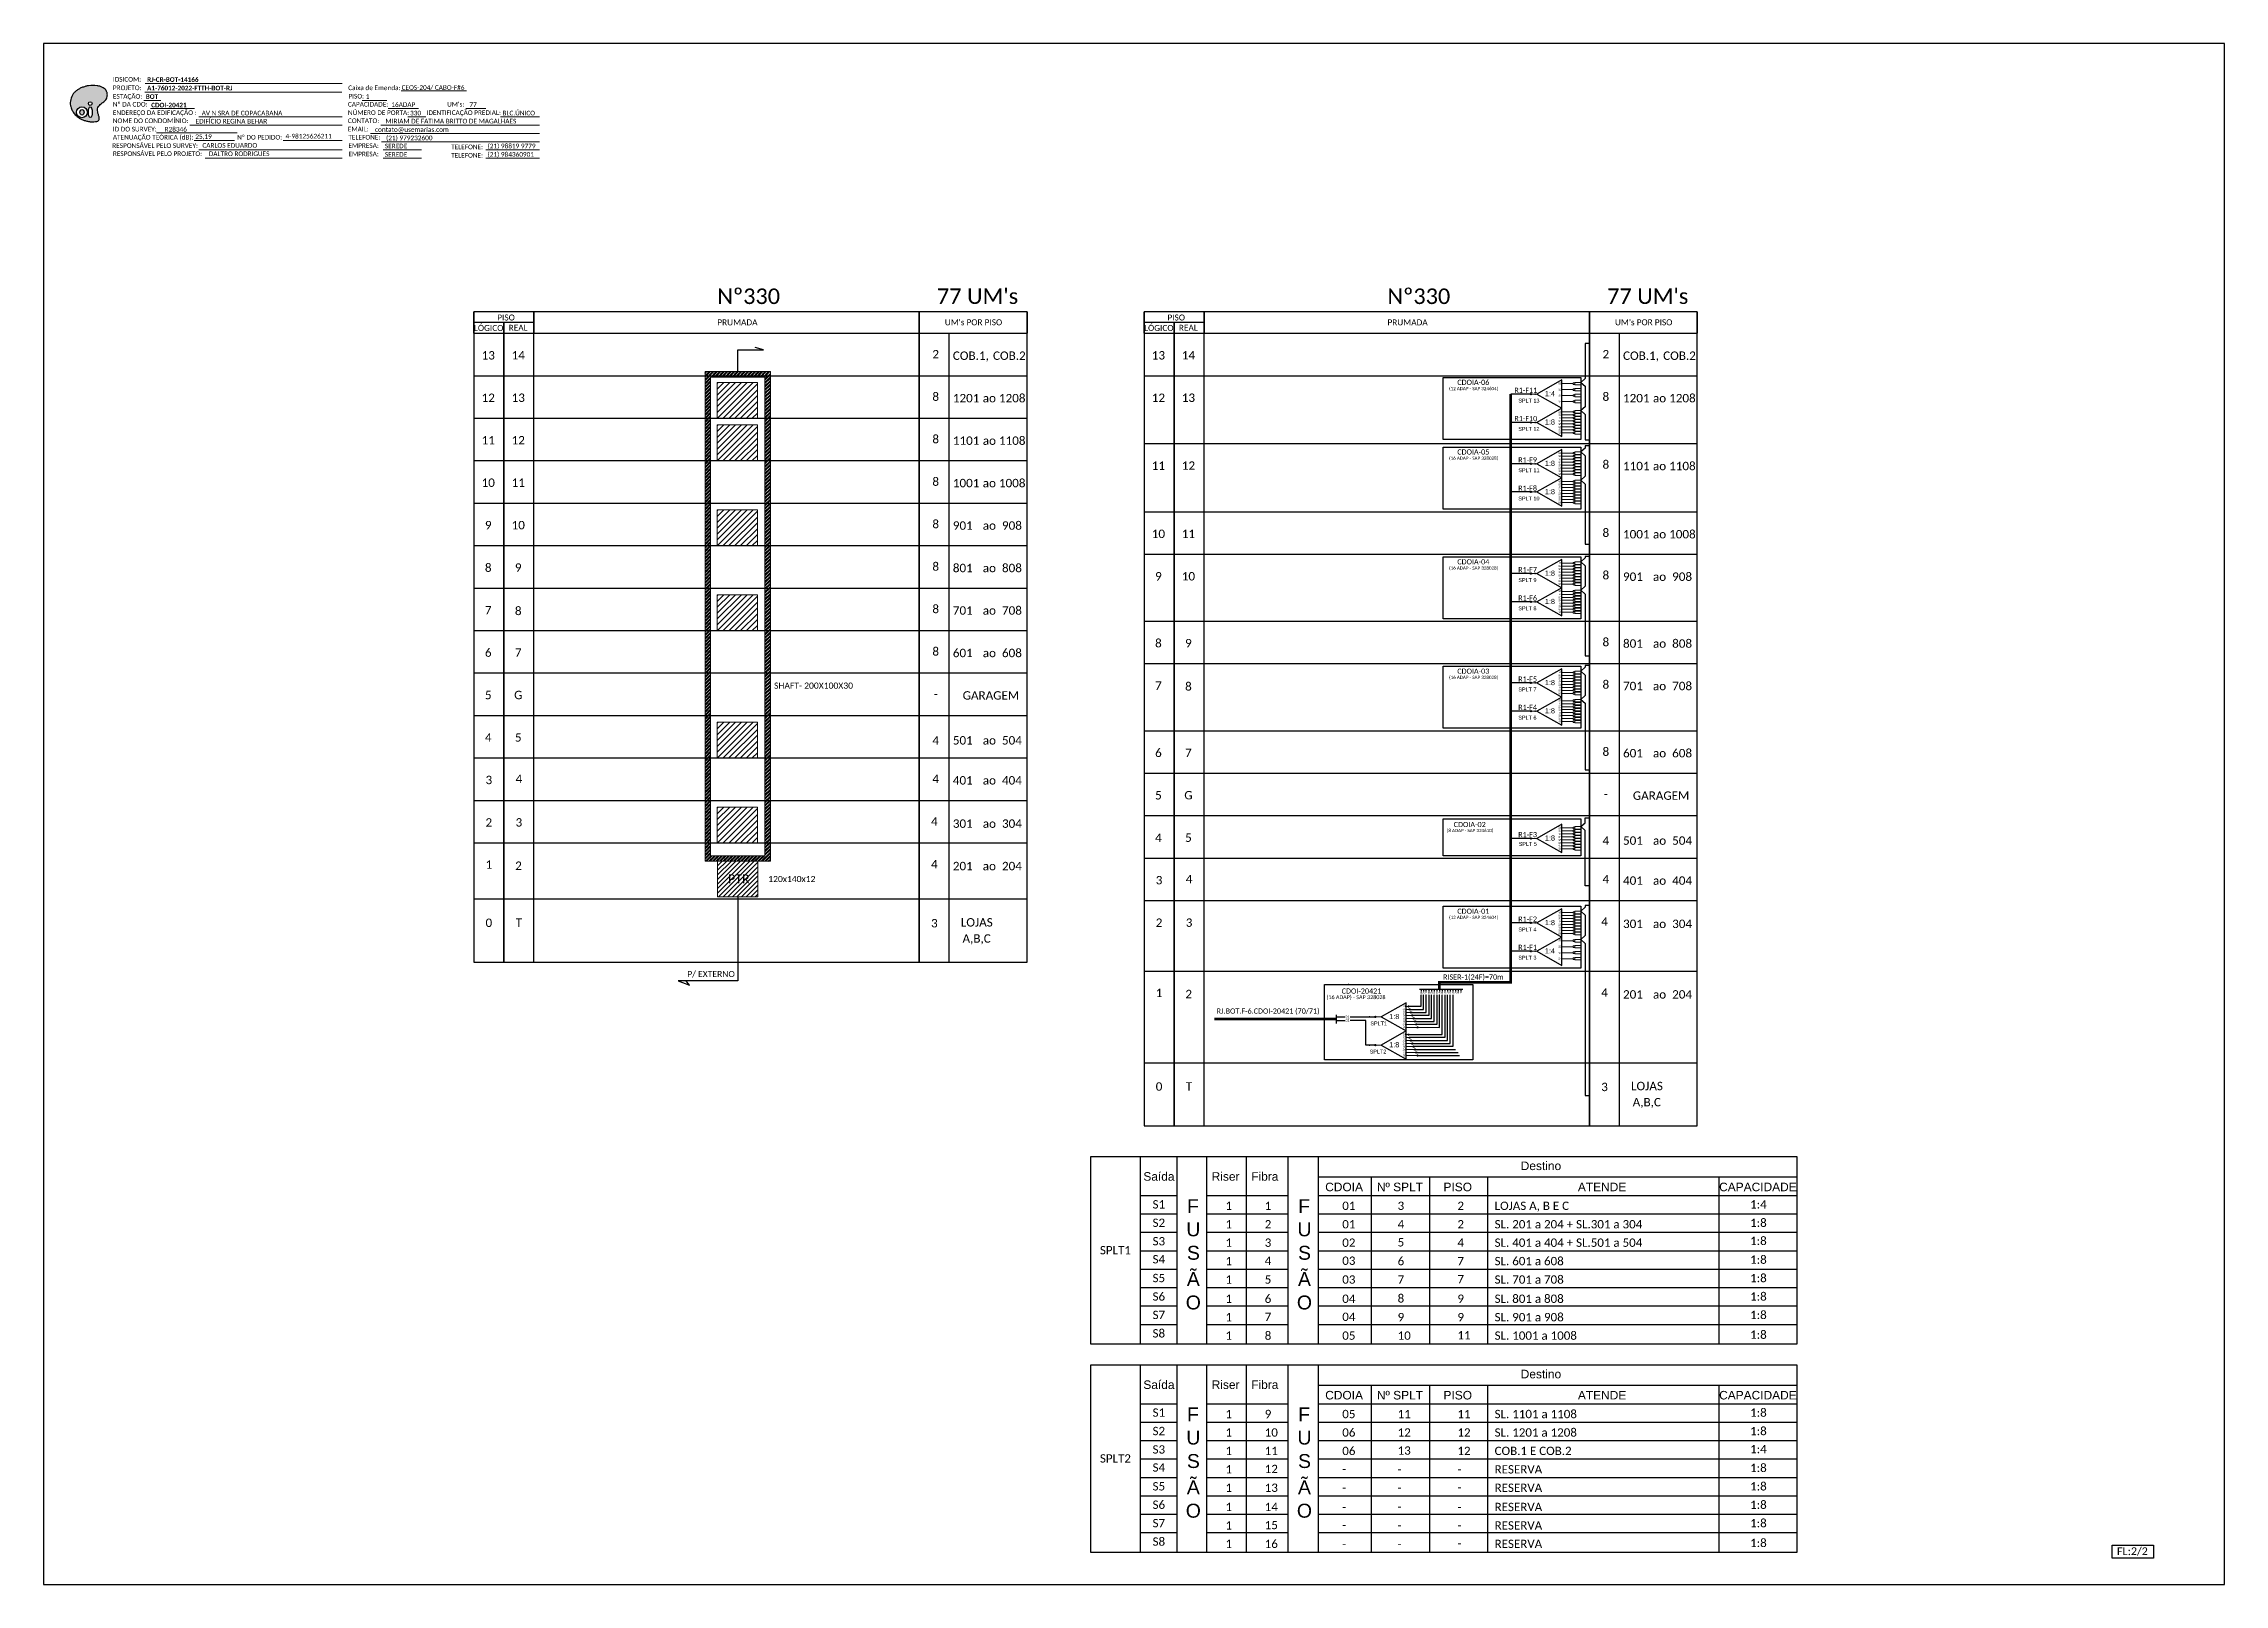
# Model space of a CAD drawing. Header units: metres. Extents: x -1286 to 457, y -500 to 94.
# Drawn here: x -384 to 457, y -500 to 94 of the extents above; entities that cross this region are included whole.
import ezdxf
from ezdxf.enums import TextEntityAlignment as Align

# ---------------------------------------------------------------- set-up
doc = ezdxf.new("R2010")
doc.units = ezdxf.units.M
doc.styles.add('ARIAL', font='arial.ttf')
doc.styles.add('WMF-Calibri0', font='calibri.ttf')
doc.styles.add('WMF-Calibri1', font='calibrib.ttf')
doc.linetypes.add('RESERVA', pattern='A,0.5,-0.15,["RESERVA",Standard,S=0.18,R=0,X=0,Y=-0.1],-1.3', length=1.95)

# ---------------------------------------------------------------- blocks, each defined once
blk = doc.blocks.new('SPLITTER_')
blk.add_point((0, 0))
at = {"style": 'ARIAL', "flags": 4}
blk.add_attdef('SPLT', (0, -3.26), '', height=1.5, dxfattribs=at)
blk = doc.blocks.new('SPLT_1-8_SC-APC')
at = {"color": 1, "lineweight": 0}
blk.add_lwpolyline([(-17.04, -7.55), (-19.26, -7.55)], dxfattribs=at)
at = {"color": 1}
blk.add_lwpolyline([(-7.37, -2.1), (-17.04, -7.55), (-7.37, -13), (-7.37, -2.1)], dxfattribs=at)
at = {"color": 3, "lineweight": 0}
for points in [[(-2.99, -3.51), (-7.37, -3.51)], [(-7.37, -4.66), (-2.99, -4.66)], [(-7.37, -5.82), (-2.99, -5.82)], [(-7.37, -6.97), (-2.99, -6.97)], [(-7.37, -8.12), (-2.99, -8.12)], [(-2.41, -3.02), (-2.41, -4)], [(-2.41, -3.02), (0, -3.02)], [(-2.41, -4), (0, -4)], [(-2.41, -4.17), (-2.41, -5.16)], [(-2.41, -4.17), (0, -4.17)], [(-2.41, -5.16), (0, -5.16)], [(-2.41, -5.32), (-2.41, -6.31)], [(-2.41, -5.32), (0, -5.32)], [(-2.41, -6.31), (0, -6.31)], [(-2.41, -6.48), (-2.41, -7.46)], [(-2.41, -6.48), (0, -6.48)], [(-2.41, -7.46), (0, -7.46)], [(-2.41, -7.63), (-2.41, -8.62)], [(-2.41, -7.63), (0, -7.63)], [(-7.37, -9.28), (-2.99, -9.28)], [(-7.37, -10.43), (-2.99, -10.43)], [(-7.37, -11.58), (-2.99, -11.58)], [(-2.41, -8.62), (0, -8.62)], [(-2.41, -8.78), (-2.41, -9.77)], [(-2.41, -8.78), (0, -8.78)], [(-2.41, -9.77), (0, -9.77)], [(-2.41, -9.94), (-2.41, -10.92)], [(-2.41, -9.94), (0, -9.94)], [(-2.41, -10.92), (0, -10.92)], [(-2.41, -11.09), (-2.41, -12.08)], [(-2.41, -11.09), (0, -11.09)], [(-2.41, -12.08), (0, -12.08)]]:
    blk.add_lwpolyline(points, dxfattribs=at)
for points in [[(-2.99, -3.22), (-2.41, -3.22), (-2.41, -3.8), (-2.99, -3.8)], [(-2.99, -4.38), (-2.41, -4.38), (-2.41, -4.95), (-2.99, -4.95)], [(-2.99, -5.53), (-2.41, -5.53), (-2.41, -6.1), (-2.99, -6.1)], [(-2.99, -6.68), (-2.41, -6.68), (-2.41, -7.26), (-2.99, -7.26)], [(-2.99, -7.84), (-2.41, -7.84), (-2.41, -8.41), (-2.99, -8.41)], [(-2.99, -8.99), (-2.41, -8.99), (-2.41, -9.56), (-2.99, -9.56)], [(-2.99, -10.14), (-2.41, -10.14), (-2.41, -10.72), (-2.99, -10.72)], [(-2.99, -11.3), (-2.41, -11.3), (-2.41, -11.87), (-2.99, -11.87)]]:
    blk.add_lwpolyline(points, close=True, dxfattribs=at)
at = {"color": 1, "style": 'ARIAL'}
for s, height, p in [('1:8', 2, (-13.91, -8.4)), ('S1', 0.75, (-8.74, -3.78)), ('S2', 0.75, (-8.74, -4.97)), ('S3', 0.75, (-8.74, -6.18)), ('S4', 0.75, (-8.74, -7.36)), ('S5', 0.75, (-8.74, -8.57)), ('S6', 0.75, (-8.74, -9.69)), ('S7', 0.75, (-8.74, -10.78)), ('S8', 0.75, (-8.74, -11.9))]:
    blk.add_text(s, height=height, dxfattribs=at).set_placement(p)
blk = doc.blocks.new('SPLT_1-8_DIV_DIR')
h = blk.add_hatch(color=3)
h.dxf.hatch_style = 1
edge = h.paths.add_edge_path()
edge.add_arc((12.77, 4.04), 0.242, 0, 360)
h = blk.add_hatch(color=3)
h.dxf.hatch_style = 1
edge = h.paths.add_edge_path()
edge.add_arc((13.27, 2.88), 0.242, 0, 360)
h = blk.add_hatch(color=3)
h.dxf.hatch_style = 1
edge = h.paths.add_edge_path()
edge.add_arc((13.77, 1.73), 0.242, 0, 360)
h = blk.add_hatch(color=3)
h.dxf.hatch_style = 1
edge = h.paths.add_edge_path()
edge.add_arc((14.27, 0.58), 0.242, 0, 360)
h = blk.add_hatch(color=3)
h.dxf.hatch_style = 1
edge = h.paths.add_edge_path()
edge.add_arc((14.77, -0.58), 0.242, 0, 360)
h = blk.add_hatch(color=3)
h.dxf.hatch_style = 1
edge = h.paths.add_edge_path()
edge.add_arc((15.27, -1.73), 0.242, 0, 360)
h = blk.add_hatch(color=3)
h.dxf.hatch_style = 1
edge = h.paths.add_edge_path()
edge.add_arc((15.77, -2.88), 0.242, 0, 360)
h = blk.add_hatch(color=3)
h.dxf.hatch_style = 1
edge = h.paths.add_edge_path()
edge.add_arc((16.27, -4.04), 0.242, 0, 360)
at = {"color": 1, "lineweight": 0}
blk.add_lwpolyline([(2.22, 0), (0, 0)], dxfattribs=at)
at = {"color": 1}
blk.add_lwpolyline([(11.89, 5.45), (2.22, 0), (11.89, -5.45), (11.89, 5.45)], dxfattribs=at)
at = {"color": 7, "lineweight": 0}
for points in [[(12.77, 4.04), (11.89, 4.04)], [(11.89, 2.88), (13.27, 2.88)], [(11.89, 1.73), (13.77, 1.73)], [(11.89, 0.58), (14.27, 0.58)], [(11.89, -0.58), (14.77, -0.58)], [(11.89, -1.73), (15.27, -1.73)], [(11.89, -2.88), (15.77, -2.88)], [(11.89, -4.04), (16.27, -4.04)]]:
    blk.add_lwpolyline(points, dxfattribs=at)
at = {"color": 3}
for centre in [(12.77, 4.04), (13.27, 2.88), (13.77, 1.73), (14.27, 0.58), (14.77, -0.58), (15.27, -1.73), (15.77, -2.88), (16.27, -4.04)]:
    blk.add_circle(centre, 0.242, dxfattribs=at)
at = {"color": 1, "style": 'ARIAL'}
for s, height, p in [('1:8', 2, (5.35, -0.85)), ('S1', 0.75, (10.52, 3.77)), ('S2', 0.75, (10.52, 2.58)), ('S3', 0.75, (10.52, 1.37)), ('S4', 0.75, (10.52, 0.19)), ('S5', 0.75, (10.52, -1.02)), ('S6', 0.75, (10.52, -2.14)), ('S7', 0.75, (10.52, -3.24)), ('S8', 0.75, (10.52, -4.36))]:
    blk.add_text(s, height=height, dxfattribs=at).set_placement(p)
blk = doc.blocks.new('LEG_CDO64_DIR')
blk.add_point((0, 0))
at = {"color": 1, "style": 'WMF-Calibri0', "flags": 4}
blk.add_attdef('MODELO', text='', height=1.5, dxfattribs=at).set_placement((-1.52, -5.5), align=Align.CENTER)
blk.add_attdef('CDO', (-2.62, -3.57), '', height=2, dxfattribs=at)
blk = doc.blocks.new('OI')
h = blk.add_hatch(color=40)
edge = h.paths.add_edge_path()
edge.add_spline(control_points=[(4.35, -0.67), (3.92, -0.99), (3.26, -1.5), (2.81, -2.59), (2.9, -3.5), (3.06, -4.27), (3.31, -4.85), (3.37, -5.39), (3.4, -5.88), (3.2, -6.4), (2.54, -6.61), (1.65, -6.63), (0.55, -6.67), (-0.56, -6.42), (-1.61, -6.14), (-2.77, -5.61), (-3.92, -4.77), (-4.89, -3.7), (-5.34, -2.65), (-5.6, -1.94), (-5.85, -0.96), (-5.71, 0.47), (-5.1, 2.02), (-4.14, 3.02), (-3.3, 3.61), (-2.37, 4.16), (-1.36, 4.44), (-0.56, 4.7), (0.79, 4.85), (2.24, 4.97), (3.79, 4.57), (4.67, 4.21), (5.44, 3.65), (5.76, 2.99), (6.03, 2.21), (6.01, 1.46), (5.72, 0.64), (5.31, 0.08), (4.88, -0.38), (4.51, -0.55), (4.35, -0.67)], knot_values=[0, 0, 0, 0, 1.60434, 2.417191, 3.427595, 4.282808, 4.776746, 5.304182, 5.888771, 6.258406, 6.858137, 7.79129, 8.986195, 10.124242, 11.187857, 12.242908, 13.953784, 15.414161, 16.515391, 17.349188, 17.675853, 19.552021, 21.515531, 22.568638, 23.63245, 24.621084, 25.782718, 26.745347, 27.142653, 29.870543, 31.004649, 31.921532, 32.709589, 33.801391, 34.042471, 35.192333, 35.971461, 36.628871, 37.254359, 37.836911, 37.836911, 37.836911, 37.836911], degree=3, periodic=0)
h.paths.add_polyline_path([(1.13, -0.87, -1), (-0.04, -0.87, -1)], flags=16)
edge = h.paths.add_edge_path(flags=16)
edge.add_ellipse((0.56, -3.59), major_axis=(-0.02, 1.71), ratio=0.361305, start_angle=0, end_angle=360)
h.paths.add_polyline_path([(-0.36, -3.62, -1), (-3.8, -3.62, -1)], flags=16)
edge = h.paths.add_edge_path(flags=0)
edge.add_ellipse((-2.08, -3.62), major_axis=(0, 0.885), ratio=0.758294, start_angle=0, end_angle=360)
at = {"color": 40}
for centre, radius in [((-2.08, -3.62), 1.72), ((0.54, -0.87), 0.587)]:
    blk.add_circle(centre, radius, dxfattribs=at)
blk.add_ellipse((-2.08, -3.62), major_axis=(0, 0.885), ratio=0.758294, start_param=-3.141592653589792, end_param=3.141592653589792, dxfattribs=at)
blk.add_ellipse((0.56, -3.59), major_axis=(-0.02, 1.71), ratio=0.361305, dxfattribs=at)
at = {"color": 40, "start_tangent": (-0.800898, -0.598801), "end_tangent": (-0.800898, -0.598801)}
blk.add_spline([(4.35, -0.67), (3.2, -1.78), (2.9, -2.54), (2.92, -3.55), (3.12, -4.38), (3.28, -4.85), (3.37, -5.37), (3.35, -5.95), (3.2, -6.29), (2.66, -6.55), (1.73, -6.63), (0.54, -6.62), (-0.58, -6.41), (-1.6, -6.11), (-2.56, -5.67), (-3.95, -4.67), (-4.89, -3.56), (-5.37, -2.56), (-5.64, -1.78), (-5.72, -1.46), (-5.63, 0.42), (-4.84, 2.22), (-4.13, 2.99), (-3.27, 3.62), (-2.4, 4.09), (-1.3, 4.47), (-0.37, 4.72), (0.02, 4.77), (2.75, 4.8), (3.85, 4.53), (4.69, 4.16), (5.31, 3.68), (5.85, 2.73), (5.93, 2.5), (5.94, 1.35), (5.67, 0.62), (5.29, 0.08), (4.84, -0.36), (4.35, -0.67)], degree=3, dxfattribs=at)

msp = doc.modelspace()

# ---------------------------------------------------------------- hatches: boundary and pattern name
h = msp.add_hatch()
h.set_pattern_fill('ANSI32', color=3, scale=0.1)
h.set_pattern_definition([(45, (-7753.6158, 2108.8516), (-0.67351921, 0.67351921), []), (45, (-7753.1668, 2108.8516), (-0.67351921, 0.67351921), [])])
h.paths.add_polyline_path([(-103.78, -32.26), (-128.98, -32.26), (-128.98, -220.98), (-103.78, -220.98)])
h.paths.add_polyline_path([(-126.87, -34.37), (-105.89, -34.37), (-105.89, -218.87), (-126.87, -218.87)], flags=16)
h = msp.add_hatch()
h.set_pattern_fill('LINE', color=1, scale=0.5, angle=45)
h.set_pattern_definition([(45, (-22.0243, 238.3458), (-1.122532, 1.122532), [])])
h.paths.add_polyline_path([(-124.28, -36.44), (-108.77, -36.44), (-108.77, -50.2), (-124.28, -50.2)])
h = msp.add_hatch(color=3)
h.dxf.hatch_style = 1
edge = h.paths.add_edge_path()
edge.add_arc((189.58, -40.92), 0.256, 0, 360)
h = msp.add_hatch()
h.set_pattern_fill('LINE', color=1, scale=0.5, angle=45)
h.set_pattern_definition([(45, (-22.0243, 221.974), (-1.122532, 1.122532), [])])
h.paths.add_polyline_path([(-124.28, -52.82), (-108.77, -52.82), (-108.77, -66.57), (-124.28, -66.57)])
h = msp.add_hatch(color=3)
h.dxf.hatch_style = 1
edge = h.paths.add_edge_path()
edge.add_arc((189.58, -51.82), 0.256, 0, 360)
h = msp.add_hatch(color=3)
h.dxf.hatch_style = 1
edge = h.paths.add_edge_path()
edge.add_arc((189.58, -67.76), 0.256, 0, 360)
h = msp.add_hatch(color=3)
h.dxf.hatch_style = 1
edge = h.paths.add_edge_path()
edge.add_arc((189.58, -78.66), 0.256, 0, 360)
h = msp.add_hatch()
h.set_pattern_fill('LINE', color=1, scale=0.5, angle=45)
h.set_pattern_definition([(45, (-22.0243, 189.2302), (-1.122532, 1.122532), [])])
h.paths.add_polyline_path([(-124.28, -85.56), (-108.77, -85.56), (-108.77, -99.32), (-124.28, -99.32)])
h = msp.add_hatch(color=3)
h.dxf.hatch_style = 1
edge = h.paths.add_edge_path()
edge.add_arc((189.58, -110.11), 0.256, 0, 360)
h = msp.add_hatch()
h.set_pattern_fill('LINE', color=1, scale=0.5, angle=45)
h.set_pattern_definition([(45, (-22.0243, 156.4864), (-1.122532, 1.122532), [])])
h.paths.add_polyline_path([(-124.28, -118.3), (-108.77, -118.3), (-108.77, -132.06), (-124.28, -132.06)])
h = msp.add_hatch(color=3)
h.dxf.hatch_style = 1
edge = h.paths.add_edge_path()
edge.add_arc((189.58, -121.01), 0.256, 0, 360)
h = msp.add_hatch(color=3)
h.dxf.hatch_style = 1
edge = h.paths.add_edge_path()
edge.add_arc((189.58, -152.26), 0.256, 0, 360)
h = msp.add_hatch()
h.set_pattern_fill('LINE', color=1, scale=0.5, angle=45)
h.set_pattern_definition([(45, (-22.0243, 107.3708), (-1.122532, 1.122532), [])])
h.paths.add_polyline_path([(-124.28, -167.42), (-108.77, -167.42), (-108.77, -181.18), (-124.28, -181.18)])
h = msp.add_hatch(color=3)
h.dxf.hatch_style = 1
edge = h.paths.add_edge_path()
edge.add_arc((189.58, -163.16), 0.256, 0, 360)
h = msp.add_hatch()
h.set_pattern_fill('LINE', color=1, scale=0.5, angle=45)
h.set_pattern_definition([(45, (-22.0243, 74.627), (-1.122532, 1.122532), [])])
h.paths.add_polyline_path([(-124.28, -200.16), (-108.77, -200.16), (-108.77, -213.92), (-124.28, -213.92)])
h = msp.add_hatch(color=3)
h.dxf.hatch_style = 1
edge = h.paths.add_edge_path()
edge.add_arc((189.56, -212.21), 0.242, 0, 360)
h = msp.add_hatch()
h.set_pattern_fill('ANSI31', color=1, scale=10, style=0)
h.set_pattern_definition([(45, (-735.7538, -618.6997), (-0.8838835, 0.8838835), [])])
h.paths.add_polyline_path([(-108.62, -220.98), (-124.13, -220.98), (-124.13, -234.74), (-108.62, -234.74)])
h.paths.add_polyline_path([(-121.68, -230.38), (-111.47, -230.38), (-111.47, -225.23), (-121.68, -225.23)], flags=9)
h = msp.add_hatch(color=3)
h.dxf.hatch_style = 1
edge = h.paths.add_edge_path()
edge.add_arc((189.58, -244.8), 0.256, 0, 360)
h = msp.add_hatch(color=3)
h.dxf.hatch_style = 1
edge = h.paths.add_edge_path()
edge.add_arc((189.58, -255.7), 0.256, 0, 360)
h = msp.add_hatch(color=3)
h.dxf.hatch_style = 1
edge = h.paths.add_edge_path()
edge.add_arc((129.54, -281.02), 0.256, 0, 360)
h = msp.add_hatch(color=3)
h.dxf.hatch_style = 1
edge = h.paths.add_edge_path()
edge.add_arc((129.54, -291.9), 0.256, 0, 360)

# ---------------------------------------------------------------- linework, layer by layer
at = {"color": 5}
msp.add_line((189.56, -212.21), (181.71, -212.21), dxfattribs=at)
at = {"color": 8, "linetype": 'RESERVA', "ltscale": 3}
for p, q in [((144.78, -293.64), (160.46, -293.64)), ((145.28, -294.79), (161.46, -294.79)), ((145.78, -295.93), (161.95, -295.93))]:
    msp.add_line(p, q, dxfattribs=at)
for p, q in [((19.79, -334.86), (292.07, -334.86)), ((19.79, -407.2), (19.79, -334.86)), ((38.87, -334.86), (38.87, -407.2)), ((52.98, -334.86), (52.98, -407.2)), ((64.57, -407.2), (64.57, -334.86)), ((79.7, -334.86), (79.7, -407.2)), ((95.83, -334.86), (95.83, -407.2)), ((107.43, -334.86), (107.43, -407.2)), ((292.07, -334.86), (292.07, -407.2)), ((107.43, -342.75), (292.07, -342.75)), ((127.85, -342.75), (127.85, -407.2)), ((150.35, -342.75), (150.35, -407.2)), ((172.81, -342.75), (172.81, -407.2)), ((262.01, -342.75), (262.01, -407.2)), ((38.87, -349.86), (52.98, -349.86)), ((64.57, -349.86), (95.83, -349.86)), ((107.43, -349.86), (292.07, -349.86)), ((38.87, -356.96), (52.98, -356.96)), ((64.57, -356.96), (95.83, -356.96)), ((107.43, -356.96), (292.07, -356.96)), ((38.87, -364.06), (52.98, -364.06)), ((64.57, -364.06), (95.83, -364.06)), ((107.43, -364.06), (292.07, -364.06)), ((38.87, -371.17), (52.98, -371.17)), ((38.87, -378.27), (52.98, -378.27)), ((64.57, -371.17), (95.83, -371.17)), ((64.57, -378.27), (95.83, -378.27)), ((107.43, -371.17), (292.07, -371.17)), ((107.43, -378.27), (292.07, -378.27)), ((38.87, -385.37), (52.98, -385.37)), ((64.57, -385.37), (95.83, -385.37)), ((107.43, -385.37), (292.07, -385.37)), ((38.87, -392.48), (52.98, -392.48)), ((64.57, -392.48), (95.83, -392.48)), ((107.43, -392.48), (292.07, -392.48)), ((38.87, -399.58), (52.98, -399.58)), ((64.57, -399.58), (95.83, -399.58)), ((107.43, -399.58), (292.07, -399.58)), ((292.07, -407.2), (19.79, -407.2)), ((19.79, -415.14), (292.07, -415.14)), ((19.79, -487.48), (19.79, -415.14)), ((38.87, -415.14), (38.87, -487.48)), ((52.98, -415.14), (52.98, -487.48)), ((64.57, -487.48), (64.57, -415.14)), ((79.7, -415.14), (79.7, -487.48)), ((95.83, -415.14), (95.83, -487.48)), ((107.43, -415.14), (107.43, -487.48)), ((292.07, -415.14), (292.07, -487.48)), ((107.43, -423.03), (292.07, -423.03)), ((127.85, -423.03), (127.85, -487.48)), ((150.35, -423.03), (150.35, -487.48)), ((172.81, -423.03), (172.81, -487.48)), ((262.01, -423.03), (262.01, -487.48)), ((38.87, -430.14), (52.98, -430.14)), ((38.87, -437.24), (52.98, -437.24)), ((64.57, -430.14), (95.83, -430.14)), ((64.57, -437.24), (95.83, -437.24)), ((107.43, -430.14), (292.07, -430.14)), ((107.43, -437.24), (292.07, -437.24)), ((38.87, -444.35), (52.98, -444.35)), ((64.57, -444.35), (95.83, -444.35)), ((107.43, -444.35), (292.07, -444.35)), ((38.87, -451.45), (52.98, -451.45)), ((64.57, -451.45), (95.83, -451.45)), ((107.43, -451.45), (292.07, -451.45)), ((38.87, -458.55), (52.98, -458.55)), ((64.57, -458.55), (95.83, -458.55)), ((107.43, -458.55), (292.07, -458.55)), ((38.87, -465.66), (52.98, -465.66)), ((64.57, -465.66), (95.83, -465.66)), ((107.43, -465.66), (292.07, -465.66)), ((38.87, -472.76), (52.98, -472.76)), ((64.57, -472.76), (95.83, -472.76)), ((107.43, -472.76), (292.07, -472.76)), ((292.07, -487.48), (19.79, -487.48)), ((38.87, -479.86), (52.98, -479.86)), ((64.57, -479.86), (95.83, -479.86)), ((107.43, -479.86), (292.07, -479.86))]:
    msp.add_line(p, q)
msp.add_lwpolyline([(-384.06, -499.81), (456.94, -499.81), (456.94, 94.19), (-384.06, 94.19)], close=True)
at = {"color": 7, "lineweight": 0}
for points in [[(-344.93, 78.79), (-268.95, 78.79)], [(-246.14, 76.01), (-221, 76.01)], [(-345.46, 72.24), (-338.91, 72.24)], [(-344.96, 75.52), (-269, 75.52)], [(-342.8, 69.17), (-325.83, 69.17)], [(-261.18, 72.28), (-251.7, 72.28)], [(-251.13, 69.17), (-239.51, 69.17)], [(-221.19, 69.17), (-213.52, 69.17)], [(-340.48, 59.75), (-309.44, 59.75)], [(-327.64, 62.82), (-268.98, 62.82)], [(-324.23, 65.93), (-268.98, 65.93)], [(-258.05, 59.58), (-192.79, 59.58)], [(-254.02, 62.82), (-192.79, 62.82)], [(-243.55, 65.93), (-236.6, 65.93)], [(-207.85, 65.93), (-192.82, 65.93)], [(-325.95, 56.79), (-310.44, 56.79)], [(-324.23, 53.23), (-268.98, 53.23)], [(-291.72, 56.79), (-268.95, 56.79)], [(-253.77, 56.34), (-192.79, 56.34)], [(-253.16, 53.23), (-238.36, 53.23)], [(-213.56, 53.23), (-192.79, 53.23)], [(-321.74, 49.99), (-268.98, 49.99)], [(-253.16, 49.99), (-238.36, 49.99)], [(-213.56, 49.99), (-192.79, 49.99)]]:
    msp.add_lwpolyline(points, dxfattribs=at)
at = {"color": 0}
for points in [[(-4.82, -9.23), (-218.13, -9.23)], [(-194.99, -13.35), (-218.13, -13.35)], [(253.63, -9.23), (40.32, -9.23)], [(63.46, -13.35), (40.32, -13.35)]]:
    msp.add_lwpolyline(points, dxfattribs=at)
for points in [[(-218.13, -9.23), (-218.13, -17.46), (-218.13, -9.23)], [(-206.56, -13.35), (-206.56, -17.46), (-206.56, -13.35)], [(-194.99, -17.46), (-194.99, -9.23), (-194.99, -17.46)], [(-46.41, -9.23), (-46.41, -17.46), (-46.41, -9.23)], [(-4.82, -17.46), (-4.82, -9.23), (-4.82, -17.46)], [(40.32, -9.23), (40.32, -17.46), (40.32, -9.23)], [(51.89, -13.35), (51.89, -17.46), (51.89, -13.35)], [(63.46, -17.46), (63.46, -9.23), (63.46, -17.46)], [(212.04, -9.23), (212.04, -17.46), (212.04, -9.23)], [(253.63, -17.46), (253.63, -9.23), (253.63, -17.46)], [(-218.13, -17.46), (-4.82, -17.46)], [(-218.13, -17.46), (-4.82, -17.46)], [(-218.13, -17.46), (-4.82, -17.46)], [(-218.13, -17.46), (-4.82, -17.46)], [(-218.13, -17.46), (-4.82, -17.46)], [(-218.13, -17.46), (-4.82, -17.46)], [(-218.13, -17.46), (-4.82, -17.46)], [(-218.13, -17.46), (-4.82, -17.46)], [(-218.13, -17.46), (-218.13, -259.9), (-4.82, -259.9), (-4.82, -17.46)], [(-206.56, -17.46), (-206.56, -259.9), (-206.56, -17.46)], [(-194.99, -259.9), (-194.99, -17.46)], [(-46.41, -17.46), (-46.41, -259.9), (-46.41, -17.46)], [(-34.84, -259.9), (-34.84, -17.46)], [(40.32, -17.46), (253.63, -17.46)], [(40.32, -17.46), (253.63, -17.46)], [(40.32, -17.46), (253.63, -17.46)], [(40.32, -17.46), (40.32, -323.01), (253.63, -323.01), (253.63, -17.46)], [(40.32, -17.46), (253.63, -17.46)], [(40.32, -17.46), (253.63, -17.46)], [(40.32, -17.46), (253.63, -17.46)], [(40.32, -17.46), (253.63, -17.46)], [(40.32, -17.46), (253.63, -17.46)], [(51.89, -17.46), (51.89, -323.01), (51.89, -17.46)], [(63.46, -323.01), (63.46, -17.46)], [(212.04, -17.46), (212.04, -323.01), (212.04, -17.46)], [(223.61, -323.01), (223.61, -17.46)], [(-218.13, -33.83), (-4.82, -33.83)], [(-218.13, -33.83), (-4.82, -33.83)], [(40.32, -33.83), (253.63, -33.83)], [(-218.13, -50.2), (-4.82, -50.2)], [(-218.13, -50.2), (-4.82, -50.2)], [(-218.13, -66.57), (-4.82, -66.57)], [(-218.13, -66.57), (-4.82, -66.57)], [(40.32, -59.99), (253.63, -59.99)], [(-218.13, -82.95), (-4.82, -82.95)], [(-218.13, -82.95), (-4.82, -82.95)], [(40.32, -86.29), (253.63, -86.29)], [(-218.13, -99.32), (-4.82, -99.32)], [(-218.13, -99.32), (-4.82, -99.32)], [(40.32, -102.66), (253.63, -102.66)], [(-218.13, -115.69), (-4.82, -115.69)], [(-218.13, -132.06), (-4.82, -132.06)], [(40.32, -128.44), (253.63, -128.44)], [(-218.13, -148.43), (-4.82, -148.43)], [(40.32, -144.81), (253.63, -144.81)], [(-218.13, -164.81), (-4.82, -164.81)], [(40.32, -170.7), (253.63, -170.7)], [(-218.13, -181.18), (-4.82, -181.18)], [(40.32, -187.07), (253.63, -187.07)], [(-218.13, -197.55), (-4.82, -197.55)], [(40.32, -203.44), (253.63, -203.44)], [(-218.13, -213.92), (-4.82, -213.92)], [(40.32, -219.81), (253.63, -219.81)], [(-218.13, -235.57), (-4.82, -235.57)], [(40.32, -236.19), (253.63, -236.19)], [(40.32, -263.4), (253.63, -263.4)], [(40.32, -298.69), (253.63, -298.69)]]:
    msp.add_lwpolyline(points)
at = {"color": 3}
for points in [[(-116.38, -32.26), (-116.38, -23.92), (-106.44, -23.92), (-109.63, -22.9)], [(212.04, -21.42), (210.39, -21.42), (210.38, -34.88), (208.81, -36.39), (210.38, -37.9), (210.38, -45.78), (208.81, -47.29), (210.38, -48.8), (210.38, -58.54), (212.03, -58.54)], [(212.04, -60.88), (210.39, -60.88), (210.38, -61.72), (208.81, -63.23), (210.38, -64.74), (210.38, -72.62), (208.81, -74.13), (210.38, -75.64), (210.38, -98.8), (212.03, -98.8)], [(212.04, -103.51), (210.39, -103.51), (210.38, -104.08), (208.81, -105.58), (210.38, -107.09), (210.38, -114.97), (208.81, -116.48), (210.38, -117.99), (210.38, -141.8), (212.03, -141.8)], [(212.04, -145.6), (210.39, -145.6), (210.38, -146.23), (208.81, -147.74), (210.38, -149.24), (210.38, -157.13), (208.81, -158.63), (210.38, -160.14), (210.38, -185.81), (212.03, -185.81)], [(212.04, -230.46), (210.39, -230.46), (210.39, -209.19), (208.82, -207.68), (210.39, -206.17), (210.38, -204.26), (212.04, -204.26)], [(212.04, -238.14), (210.39, -238.14), (210.38, -238.77), (208.81, -240.27), (210.38, -241.78), (210.38, -249.67), (208.81, -251.17), (210.38, -252.68), (210.38, -311.27), (212.03, -311.28)], [(114.56, -281.02), (117.72, -281.02)], [(119.79, -281.02), (129.54, -281.02)]]:
    msp.add_lwpolyline(points, dxfattribs=at)
at = {"color": 2, "lineweight": 0}
for points in [[(-128.98, -32.26), (-103.78, -32.26), (-103.78, -220.98), (-128.98, -220.98)], [(-126.87, -34.37), (-105.89, -34.37), (-105.89, -218.87), (-126.87, -218.87)]]:
    msp.add_lwpolyline(points, close=True, dxfattribs=at)
at = {"color": 1, "lineweight": 0}
for points in [[(-124.28, -36.44), (-108.77, -36.44), (-108.77, -50.2), (-124.28, -50.2)], [(-124.28, -52.82), (-108.77, -52.82), (-108.77, -66.57), (-124.28, -66.57)], [(-124.28, -85.56), (-108.77, -85.56), (-108.77, -99.32), (-124.28, -99.32)], [(-124.28, -118.3), (-108.77, -118.3), (-108.77, -132.06), (-124.28, -132.06)], [(-124.28, -167.42), (-108.77, -167.42), (-108.77, -181.18), (-124.28, -181.18)], [(-124.28, -200.16), (-108.77, -200.16), (-108.77, -213.92), (-124.28, -213.92)], [(-124.13, -220.98), (-108.62, -220.98), (-108.62, -234.74), (-124.13, -234.74)]]:
    msp.add_lwpolyline(points, close=True, dxfattribs=at)
at = {"color": 5, "const_width": 1}
msp.add_lwpolyline([(154.23, -270.37), (154.23, -267.72), (181.71, -267.72), (181.71, -40.92)], dxfattribs=at)
at = {"color": 1}
for points in [[(155.68, -34.49), (208.81, -34.49), (208.81, -58.39), (155.68, -58.39)], [(155.68, -61.33), (208.81, -61.33), (208.81, -85.22), (155.68, -85.22)], [(155.68, -103.68), (208.81, -103.68), (208.81, -127.58), (155.68, -127.58)], [(155.68, -145.84), (208.81, -145.84), (208.81, -169.73), (155.68, -169.73)], [(155.69, -204.67), (208.82, -204.67), (208.82, -218.98), (155.69, -218.98)], [(155.68, -238.38), (208.81, -238.38), (208.81, -262.27), (155.68, -262.27)], [(109.92, -268.49), (167.15, -268.49), (167.15, -297.55), (109.92, -297.55)]]:
    msp.add_lwpolyline(points, close=True, dxfattribs=at)
at = {"color": 5}
for points in [[(189.55, -40.92), (181.71, -40.92)], [(189.55, -51.82), (181.71, -51.82)], [(189.55, -67.76), (181.71, -67.76)], [(189.55, -78.66), (181.71, -78.66)], [(189.55, -110.11), (181.71, -110.11)], [(189.55, -121.01), (181.71, -121.01)], [(189.55, -152.26), (181.71, -152.26)], [(189.55, -163.16), (181.71, -163.16)], [(189.55, -244.8), (181.71, -244.8)], [(189.55, -255.7), (181.71, -255.7)], [(147.08, -272.46), (147.08, -276.99), (142.3, -276.99)], [(142.52, -287.87), (155.3, -287.87), (155.3, -272.46)], [(156.3, -272.46), (156.3, -289.03), (142.72, -289.03)], [(143.02, -278.14), (148.08, -278.14), (148.08, -272.46)], [(143.52, -279.29), (149.13, -279.29), (149.13, -272.46)], [(143.52, -290.18), (157.35, -290.18), (157.35, -272.46)], [(143.74, -291.33), (158.35, -291.33), (158.35, -272.46)], [(150.13, -272.46), (150.13, -280.45), (143.8, -280.45)], [(159.4, -272.46), (159.4, -292.48), (144.24, -292.48)], [(144.52, -281.6), (151.18, -281.6), (151.18, -272.46)], [(145.02, -282.75), (152.18, -282.75), (152.18, -272.46)], [(153.23, -272.46), (153.23, -283.91), (145.3, -283.91)], [(146.02, -285.05), (154.23, -285.06), (154.23, -272.46)], [(146.6, -270.37), (163.21, -270.37)], [(147.19, -270.37), (147.19, -271.25)], [(148.12, -270.37), (148.12, -271.25)], [(149.05, -270.37), (149.05, -271.25)], [(150.13, -270.37), (150.13, -271.25)], [(151.18, -270.37), (151.18, -271.25)], [(152.18, -270.37), (152.18, -271.25)], [(153.23, -270.37), (153.23, -271.25)], [(154.23, -270.37), (154.23, -271.25)], [(155.3, -270.37), (155.3, -271.25)], [(156.3, -270.37), (156.3, -271.25)], [(157.35, -270.37), (157.35, -271.25)], [(158.35, -270.37), (158.35, -271.25)], [(159.4, -270.37), (159.4, -271.25)], [(160.4, -270.37), (160.4, -271.25)], [(161.46, -270.37), (161.46, -271.25)], [(162.45, -270.37), (162.45, -271.25)]]:
    msp.add_lwpolyline(points, dxfattribs=at)
at = {"color": 1, "lineweight": 0}
for points in [[(191.77, -40.92), (189.55, -40.92)], [(191.78, -212.21), (189.56, -212.21)], [(191.77, -255.7), (189.55, -255.7)]]:
    msp.add_lwpolyline(points, dxfattribs=at)
at = {"color": 1}
for points in [[(201.44, -35.47), (191.77, -40.92), (201.44, -46.37), (201.44, -35.47)], [(201.45, -206.76), (191.78, -212.21), (201.45, -217.66), (201.45, -206.76)], [(-116.38, -234.74), (-116.38, -267.18), (-139.36, -267.18)], [(201.44, -250.25), (191.77, -255.7), (201.44, -261.15), (201.44, -250.25)], [(-139.36, -267.18), (-134.95, -268.77)], [(-134.95, -268.77), (-136.35, -266.94)], [(114.56, -283.53), (114.56, -280.17)]]:
    msp.add_lwpolyline(points, dxfattribs=at)
at = {"color": 3, "lineweight": 0}
for points in [[(205.82, -36.89), (201.44, -36.89)], [(201.44, -39.19), (205.82, -39.19)], [(201.44, -41.5), (205.82, -41.5)], [(206.4, -36.39), (206.4, -37.38)], [(206.4, -36.39), (208.81, -36.39)], [(206.4, -37.38), (208.81, -37.38)], [(206.4, -38.7), (206.4, -39.68)], [(206.4, -38.7), (208.81, -38.7)], [(206.4, -39.68), (208.81, -39.68)], [(206.4, -41), (206.4, -41.99)], [(206.4, -41), (208.81, -41)], [(206.4, -41.99), (208.81, -41.99)], [(201.44, -43.8), (205.82, -43.8)], [(206.4, -43.31), (206.4, -44.3)], [(206.4, -43.31), (208.81, -43.31)], [(206.4, -44.3), (208.81, -44.3)], [(205.83, -208.18), (201.45, -208.18)], [(201.45, -209.33), (205.83, -209.33)], [(206.4, -207.68), (206.4, -208.67)], [(206.4, -207.68), (208.82, -207.68)], [(206.4, -208.67), (208.82, -208.67)], [(206.4, -208.84), (206.4, -209.82)], [(206.4, -208.84), (208.82, -208.84)], [(206.4, -209.82), (208.82, -209.82)], [(206.4, -209.99), (206.4, -210.98)], [(206.4, -209.99), (208.82, -209.99)], [(201.45, -210.48), (205.83, -210.48)], [(201.45, -211.63), (205.83, -211.63)], [(201.45, -212.79), (205.83, -212.79)], [(201.45, -213.94), (205.83, -213.94)], [(201.45, -215.09), (205.83, -215.09)], [(201.45, -216.25), (205.83, -216.25)], [(206.4, -210.98), (208.82, -210.98)], [(206.4, -211.14), (206.4, -212.13)], [(206.4, -211.14), (208.82, -211.14)], [(206.4, -212.13), (208.82, -212.13)], [(206.4, -212.29), (206.4, -213.28)], [(206.4, -212.29), (208.82, -212.29)], [(206.4, -213.28), (208.82, -213.28)], [(206.4, -213.45), (206.4, -214.43)], [(206.4, -213.45), (208.82, -213.45)], [(206.4, -214.43), (208.82, -214.43)], [(206.4, -214.6), (206.4, -215.59)], [(206.4, -214.6), (208.82, -214.6)], [(206.4, -215.59), (208.82, -215.59)], [(206.4, -215.75), (206.4, -216.74)], [(206.4, -215.75), (208.82, -215.75)], [(206.4, -216.74), (208.82, -216.74)], [(205.82, -251.66), (201.44, -251.66)], [(206.4, -251.17), (206.4, -252.16)], [(206.4, -251.17), (208.81, -251.17)], [(206.4, -252.16), (208.81, -252.16)], [(201.44, -253.97), (205.82, -253.97)], [(201.44, -256.28), (205.82, -256.28)], [(201.44, -258.58), (205.82, -258.58)], [(206.4, -253.48), (206.4, -254.46)], [(206.4, -253.48), (208.81, -253.48)], [(206.4, -254.46), (208.81, -254.46)], [(206.4, -255.78), (206.4, -256.77)], [(206.4, -255.78), (208.81, -255.78)], [(206.4, -256.77), (208.81, -256.77)], [(206.4, -258.09), (206.4, -259.08)], [(206.4, -258.09), (208.81, -258.09)], [(206.4, -259.08), (208.81, -259.08)]]:
    msp.add_lwpolyline(points, dxfattribs=at)
for points in [[(205.82, -36.6), (206.4, -36.6), (206.4, -37.17), (205.82, -37.17)], [(205.82, -38.9), (206.4, -38.9), (206.4, -39.48), (205.82, -39.48)], [(205.82, -41.21), (206.4, -41.21), (206.4, -41.78), (205.82, -41.78)], [(205.82, -43.52), (206.4, -43.52), (206.4, -44.09), (205.82, -44.09)], [(205.83, -207.89), (206.4, -207.89), (206.4, -208.46), (205.83, -208.46)], [(205.83, -209.04), (206.4, -209.04), (206.4, -209.62), (205.83, -209.62)], [(205.83, -210.2), (206.4, -210.2), (206.4, -210.77), (205.83, -210.77)], [(205.83, -211.35), (206.4, -211.35), (206.4, -211.92), (205.83, -211.92)], [(205.83, -212.5), (206.4, -212.5), (206.4, -213.07), (205.83, -213.07)], [(205.83, -213.65), (206.4, -213.65), (206.4, -214.23), (205.83, -214.23)], [(205.83, -214.81), (206.4, -214.81), (206.4, -215.38), (205.83, -215.38)], [(205.83, -215.96), (206.4, -215.96), (206.4, -216.53), (205.83, -216.53)], [(205.82, -251.38), (206.4, -251.38), (206.4, -251.95), (205.82, -251.95)], [(205.82, -253.68), (206.4, -253.68), (206.4, -254.26), (205.82, -254.26)], [(205.82, -255.99), (206.4, -255.99), (206.4, -256.56), (205.82, -256.56)], [(205.82, -258.3), (206.4, -258.3), (206.4, -258.87), (205.82, -258.87)]]:
    msp.add_lwpolyline(points, close=True, dxfattribs=at)
at = {"color": 1, "const_width": 1}
msp.add_lwpolyline([(67.43, -281.85), (114.56, -281.85)], dxfattribs=at)
at = {"color": 2}
for points in [[(114.56, -282.48), (117.72, -282.48)], [(129.54, -291.9), (125.85, -291.9), (125.85, -282.48), (119.79, -282.48)]]:
    msp.add_lwpolyline(points, dxfattribs=at)
at = {"color": 7}
msp.add_lwpolyline([(413.64, -484.64), (429.57, -484.64), (429.57, -489.7), (413.64, -489.7)], close=True, dxfattribs=at)
at = {"color": 3}
for centre, radius in [((189.58, -40.92), 0.256), ((189.58, -51.82), 0.256), ((189.58, -67.76), 0.256), ((189.58, -78.66), 0.256), ((189.58, -110.11), 0.256), ((189.58, -121.01), 0.256), ((189.58, -152.26), 0.256), ((189.58, -163.16), 0.256), ((189.56, -212.21), 0.242), ((189.58, -244.8), 0.256), ((189.58, -255.7), 0.256), ((129.54, -281.02), 0.256), ((129.54, -291.9), 0.256)]:
    msp.add_circle(centre, radius, dxfattribs=at)

# ---------------------------------------------------------------- block references
at = {"color": 7, "xscale": 1.213923925163967, "yscale": 1.213923925163967, "zscale": 1.213923925163967, "rotation": 0.1532896023949059}
msp.add_blockref('OI', (-366.75, 72.14), dxfattribs=at)
ref = msp.add_blockref('SPLITTER_', (191.2, -40.92), dxfattribs=dict(xscale=-1))
ref.add_attrib('SPLT', 'SPLT 13', (184.67, -44.18), dxfattribs={"height": 1.5, "style": 'ARIAL'})
at = {"color": 3}
for p in [(208.81, -44.27), (208.81, -60.21), (208.81, -71.11), (208.81, -102.57), (208.81, -113.46), (208.81, -144.72), (208.81, -155.61), (208.81, -237.26)]:
    msp.add_blockref('SPLT_1-8_SC-APC', p, dxfattribs=at)
ref = msp.add_blockref('SPLITTER_', (191.2, -51.82), dxfattribs=dict(xscale=-1))
ref.add_attrib('SPLT', 'SPLT 12', (184.67, -55.08), dxfattribs={"height": 1.5, "style": 'ARIAL'})
ref = msp.add_blockref('SPLITTER_', (191.2, -67.76), dxfattribs=dict(xscale=-1))
ref.add_attrib('SPLT', 'SPLT 11', (184.67, -71.02), dxfattribs={"height": 1.5, "style": 'ARIAL'})
ref = msp.add_blockref('SPLITTER_', (191.2, -78.66), dxfattribs=dict(xscale=-1))
ref.add_attrib('SPLT', 'SPLT 10', (184.67, -81.92), dxfattribs={"height": 1.5, "style": 'ARIAL'})
ref = msp.add_blockref('SPLITTER_', (191.2, -110.11), dxfattribs=dict(xscale=-1))
ref.add_attrib('SPLT', 'SPLT 9', (184.67, -113.37), dxfattribs={"height": 1.5, "style": 'ARIAL'})
ref = msp.add_blockref('SPLITTER_', (191.2, -121.01), dxfattribs=dict(xscale=-1))
ref.add_attrib('SPLT', 'SPLT 8', (184.67, -124.27), dxfattribs={"height": 1.5, "style": 'ARIAL'})
ref = msp.add_blockref('SPLITTER_', (191.2, -152.26), dxfattribs=dict(xscale=-1))
ref.add_attrib('SPLT', 'SPLT 7', (184.67, -155.53), dxfattribs={"height": 1.5, "style": 'ARIAL'})
ref = msp.add_blockref('SPLITTER_', (191.2, -163.16), dxfattribs=dict(xscale=-1))
ref.add_attrib('SPLT', 'SPLT 6', (184.67, -166.42), dxfattribs={"height": 1.5, "style": 'ARIAL'})
ref = msp.add_blockref('SPLITTER_', (191.2, -244.8), dxfattribs=dict(xscale=-1))
ref.add_attrib('SPLT', 'SPLT 4', (184.67, -248.07), dxfattribs={"height": 1.5, "style": 'ARIAL'})
ref = msp.add_blockref('SPLITTER_', (191.2, -255.7), dxfattribs=dict(xscale=-1))
ref.add_attrib('SPLT', 'SPLT 3', (184.67, -258.96), dxfattribs={"height": 1.5, "style": 'ARIAL'})
ref = msp.add_blockref('LEG_CDO64_DIR', (119.16, -268.49))
ref.add_attrib('CDO', 'CDOI-20421', (116.54, -272.06), dxfattribs={"color": 1, "height": 2, "style": 'WMF-Calibri0'})
ref.add_attrib('MODELO', '(16 ADAP) - SAP 328028', dxfattribs={"color": 1, "height": 1.5, "style": 'WMF-Calibri0'}).set_placement((122.07, -274.18), align=Align.CENTER)
at = {"xscale": 0.9982254764087685, "yscale": 0.9982254764087685, "zscale": 0.9982254764087685}
for p in [(129.54, -281.02), (129.54, -291.9)]:
    msp.add_blockref('SPLT_1-8_DIV_DIR', p, dxfattribs=at)
ref = msp.add_blockref('SPLITTER_', (127.3, -281.02))
ref.add_attrib('SPLT', 'SPLT1', (127.6, -284.28), dxfattribs={"height": 1.5, "style": 'ARIAL'})
ref = msp.add_blockref('SPLITTER_', (127.3, -291.9))
ref.add_attrib('SPLT', 'SPLT2', (127.32, -295.16), dxfattribs={"height": 1.5, "style": 'ARIAL'})

# ---------------------------------------------------------------- texts
at = {"color": 7, "lineweight": 0, "style": 'WMF-Calibri0'}
for s, height, p in [('PROJETO:', 1.793, (-357.33, 76.26)), ('IDSICOM:', 1.793, (-357.33, 79.54)), ('Caixa de Emenda:', 1.7927, (-266.59, 76.26)), ('ESTAÇÃO:', 1.793, (-357.35, 72.98)), ('Nº DA CDO:', 1.793, (-357.35, 69.91)), ('ENDEREÇO DA EDIFICAÇÃO :', 1.7927, (-357.35, 66.68)), ('CAPACIDADE:', 1.7927, (-266.7, 69.91)), ('NÚMERO DE PORTA:', 1.7927, (-266.7, 66.68)), ('PISO:', 1.793, (-266.52, 73.03)), ('IDENTIFICAÇÃO PREDIAL:', 1.7927, (-236.33, 66.68)), ("UM's:", 1.793, (-228.46, 69.91)), ('ATENUAÇÃO TEÓRICA (dB):', 1.7927, (-357.35, 57.21)), ('NOME DO CONDOMÍNIO:', 1.7927, (-357.35, 63.56)), ('ID DO SURVEY:', 1.7927, (-357.35, 60.33)), ('Nº DO PEDIDO:', 1.7927, (-309.43, 57.21)), ('CONTATO:', 1.793, (-266.7, 63.56)), ('EMAIL:', 1.793, (-266.7, 60.33)), ('TELEFONE:', 1.793, (-266.52, 57.21)), ('RESPONSÁVEL PELO SURVEY:', 1.7927, (-357.59, 53.98)), ('RESPONSÁVEL PELO PROJETO:', 1.7927, (-357.35, 50.87)), ('EMPRESA:', 1.793, (-266.52, 53.98)), ('EMPRESA:', 1.793, (-266.52, 50.74)), ('TELEFONE:', 1.793, (-226.92, 53.47)), ('TELEFONE:', 1.793, (-226.92, 50.24))]:
    msp.add_text(s, height=height, dxfattribs=at).set_placement(p)
at = {"color": 7}
for s, height, style, p in [('A1-76012-2022-FTTH-BOT-RJ', 1.7927, 'WMF-Calibri1', (-344.17, 76.17)), ('RJ-CR-BOT-14166', 1.7927, 'WMF-Calibri1', (-344.13, 79.45)), ('CEOS-204/ CABO-F#6', 1.7927, 'WMF-Calibri0', (-245.99, 76.38)), ('BOT', 1.793, 'WMF-Calibri1', (-344.67, 72.89)), (' AV N SRA DE COPACABANA', 1.7927, 'WMF-Calibri0', (-323.72, 66.52)), ('1', 1.79, 'WMF-Calibri0', (-259.83, 72.88)), ('16ADAP', 1.793, 'WMF-Calibri0', (-249.96, 69.79)), ('330', 1.793, 'WMF-Calibri0', (-242.73, 66.53)), ('77', 1.793, 'WMF-Calibri0', (-219.84, 69.77)), ('BLC.ÚNICO', 1.793, 'WMF-Calibri0', (-207.09, 66.53)), ('R28346', 1.793, 'WMF-Calibri0', (-337.39, 60.28)), ('25,19', 1.793, 'WMF-Calibri0', (-325.57, 57.45)), ('EDIFÍCIO REGINA BEHAR', 1.7927, 'WMF-Calibri0', (-325.44, 63.39)), ('4-98125626211', 1.7927, 'WMF-Calibri0', (-290.77, 57.62)), ('contato@usemarias.com', 1.7927, 'WMF-Calibri0', (-256.28, 60.18)), ('MIRIAM DE FATIMA BRITTO DE MAGALHAES', 1.7927, 'WMF-Calibri0', (-252.24, 63.42)), ('(21) 979232600', 1.7927, 'WMF-Calibri0', (-251.99, 56.94)), ('CARLOS EDUARDO', 1.7927, 'WMF-Calibri0', (-322.83, 54.07)), ('DALTRO RODRIGUES', 1.7927, 'WMF-Calibri0', (-320.34, 50.83)), ('SEREDE', 1.793, 'WMF-Calibri0', (-252.46, 53.83)), ('SEREDE', 1.793, 'WMF-Calibri0', (-252.46, 50.59)), ('(21) 98819 9779', 1.7927, 'WMF-Calibri0', (-212.85, 53.83)), ('(21) 984360901', 1.7927, 'WMF-Calibri0', (-212.85, 50.59)), ('COB.1,', 3.24, 'WMF-Calibri0', (-33.42, -27.73)), ('COB.2', 3.24, 'WMF-Calibri0', (-17.94, -27.73)), ('COB.1,', 3.24, 'WMF-Calibri0', (225.03, -27.73)), ('COB.2', 3.24, 'WMF-Calibri0', (240.51, -27.73)), ('1201', 3.24, 'WMF-Calibri0', (-33.42, -44.1)), ('ao', 3.24, 'WMF-Calibri0', (-21.87, -44.1)), ('1208', 3.24, 'WMF-Calibri0', (-15.64, -44.1)), ('1201', 3.24, 'WMF-Calibri0', (225.03, -44.1)), ('ao', 3.24, 'WMF-Calibri0', (236.58, -44.1)), ('1208', 3.24, 'WMF-Calibri0', (242.81, -44.1)), ('1101', 3.24, 'WMF-Calibri0', (-33.42, -60.48)), ('ao', 3.24, 'WMF-Calibri0', (-21.87, -60.48)), ('1108', 3.24, 'WMF-Calibri0', (-15.64, -60.48)), ('1101', 3.24, 'WMF-Calibri0', (225.03, -70.27)), ('1108', 3.24, 'WMF-Calibri0', (242.81, -70.27)), ('1001', 3.24, 'WMF-Calibri0', (-33.42, -76.85)), ('ao', 3.24, 'WMF-Calibri0', (-21.87, -76.85)), ('1008', 3.24, 'WMF-Calibri0', (-15.64, -76.85)), ('ao', 3.24, 'WMF-Calibri0', (236.58, -70.27)), ('901', 3.24, 'WMF-Calibri0', (-33.42, -93.22)), ('ao', 3.24, 'WMF-Calibri0', (-21.87, -93.22)), ('908', 3.24, 'WMF-Calibri0', (-14.47, -93.22)), ('1001', 3.24, 'WMF-Calibri0', (225.03, -96.56)), ('ao', 3.24, 'WMF-Calibri0', (236.58, -96.56)), ('1008', 3.24, 'WMF-Calibri0', (242.81, -96.56)), ('801', 3.24, 'WMF-Calibri0', (-33.42, -109.59)), ('ao', 3.24, 'WMF-Calibri0', (-21.87, -109.59)), ('808', 3.24, 'WMF-Calibri0', (-14.47, -109.59)), ('901', 3.24, 'WMF-Calibri0', (225.03, -112.93)), ('ao', 3.24, 'WMF-Calibri0', (236.58, -112.93)), ('908', 3.24, 'WMF-Calibri0', (243.98, -112.93)), ('701', 3.24, 'WMF-Calibri0', (-33.42, -125.96)), ('ao', 3.24, 'WMF-Calibri0', (-21.87, -125.96)), ('708', 3.24, 'WMF-Calibri0', (-14.47, -125.96)), ('601', 3.24, 'WMF-Calibri0', (-33.42, -142.34)), ('ao', 3.24, 'WMF-Calibri0', (-21.87, -142.34)), ('608', 3.24, 'WMF-Calibri0', (-14.47, -142.34)), ('801', 3.24, 'WMF-Calibri0', (225.03, -138.71)), ('ao', 3.24, 'WMF-Calibri0', (236.58, -138.71)), ('808', 3.24, 'WMF-Calibri0', (243.98, -138.71)), ('SHAFT- 200X100X30', 2.3729, 'WMF-Calibri0', (-102.37, -154.5)), ('GARAGEM', 3.24, 'WMF-Calibri0', (-29.62, -158.71)), ('701', 3.24, 'WMF-Calibri0', (225.03, -155.08)), ('ao', 3.24, 'WMF-Calibri0', (236.58, -155.08)), ('708', 3.24, 'WMF-Calibri0', (243.98, -155.08)), ('501', 3.24, 'WMF-Calibri0', (-33.42, -176.03)), ('ao', 3.24, 'WMF-Calibri0', (-21.87, -176.03)), ('504', 3.24, 'WMF-Calibri0', (-14.47, -176.03)), ('601', 3.24, 'WMF-Calibri0', (225.03, -180.97)), ('ao', 3.24, 'WMF-Calibri0', (236.58, -180.97)), ('608', 3.24, 'WMF-Calibri0', (243.98, -180.97)), ('401', 3.24, 'WMF-Calibri0', (-33.42, -191.45)), ('ao', 3.24, 'WMF-Calibri0', (-21.87, -191.45)), ('404', 3.24, 'WMF-Calibri0', (-14.47, -191.45)), ('GARAGEM', 3.24, 'WMF-Calibri0', (228.83, -197.34)), ('301', 3.24, 'WMF-Calibri0', (-33.42, -208.13)), ('ao', 3.24, 'WMF-Calibri0', (-21.87, -208.13)), ('304', 3.24, 'WMF-Calibri0', (-14.47, -208.13)), ('501', 3.24, 'WMF-Calibri0', (225.03, -214.67)), ('ao', 3.24, 'WMF-Calibri0', (236.58, -214.67)), ('504', 3.24, 'WMF-Calibri0', (243.98, -214.67)), ('PTR', 3.433, 'WMF-Calibri0', (-120.11, -229.51)), ('120x140x12', 2.373, 'WMF-Calibri0', (-104.61, -229.05)), ('201', 3.24, 'WMF-Calibri0', (-33.42, -224.5)), ('ao', 3.24, 'WMF-Calibri0', (-21.87, -224.5)), ('204', 3.24, 'WMF-Calibri0', (-14.47, -224.5)), ('401', 3.24, 'WMF-Calibri0', (225.03, -230.09)), ('404', 3.24, 'WMF-Calibri0', (243.98, -230.09)), ('ao', 3.24, 'WMF-Calibri0', (236.58, -230.09)), ('LOJAS', 3.24, 'WMF-Calibri0', (-30.35, -246.19)), ('301', 3.24, 'WMF-Calibri0', (225.03, -246.77)), ('304', 3.24, 'WMF-Calibri0', (243.98, -246.77)), ('A,B,C', 3.24, 'WMF-Calibri0', (-29.69, -252.41)), ('ao', 3.24, 'WMF-Calibri0', (236.58, -246.77)), ('P/ EXTERNO', 2.373, 'WMF-Calibri0', (-135.85, -265.69)), ('201', 3.24, 'WMF-Calibri0', (225.03, -273.98)), ('ao', 3.24, 'WMF-Calibri0', (236.58, -273.98)), ('204', 3.24, 'WMF-Calibri0', (243.98, -273.98)), ('LOJAS', 3.24, 'WMF-Calibri0', (228.1, -309.3)), ('A,B,C', 3.24, 'WMF-Calibri0', (228.76, -315.52)), ('1', 3.21, 'WMF-Calibri0', (71.73, -355.46)), ('1', 3.21, 'WMF-Calibri0', (86.86, -355.46)), ('01', 3.209, 'WMF-Calibri0', (116.76, -355.46)), ('3', 3.21, 'WMF-Calibri0', (138.11, -355.46)), ('2', 3.21, 'WMF-Calibri0', (161.17, -355.46)), ('LOJAS A, B E C ', 3.209, 'WMF-Calibri0', (175.51, -355.46)), ('1', 3.21, 'WMF-Calibri0', (71.73, -362.57)), ('2', 3.21, 'WMF-Calibri0', (86.86, -362.57)), ('01', 3.209, 'WMF-Calibri0', (116.76, -362.57)), ('4', 3.21, 'WMF-Calibri0', (138.11, -362.57)), ('2', 3.21, 'WMF-Calibri0', (161.17, -362.57)), ('SL. 201 a 204 + SL.301 a 304', 3.209, 'WMF-Calibri0', (175.51, -362.57)), ('1', 3.21, 'WMF-Calibri0', (71.73, -369.67)), ('3', 3.21, 'WMF-Calibri0', (86.86, -369.67)), ('02', 3.209, 'WMF-Calibri0', (116.76, -369.67)), ('5', 3.21, 'WMF-Calibri0', (138.11, -369.53)), ('4', 3.21, 'WMF-Calibri0', (161.17, -369.67)), ('SL. 401 a 404 + SL.501 a 504', 3.209, 'WMF-Calibri0', (175.51, -369.67)), ('1', 3.21, 'WMF-Calibri0', (71.73, -376.77)), ('4', 3.21, 'WMF-Calibri0', (86.86, -376.63)), ('03', 3.209, 'WMF-Calibri0', (116.76, -376.63)), ('6', 3.21, 'WMF-Calibri0', (138.11, -376.77)), ('7', 3.21, 'WMF-Calibri0', (161.17, -376.77)), ('SL. 601 a 608', 3.209, 'WMF-Calibri0', (175.51, -376.77)), ('1', 3.21, 'WMF-Calibri0', (71.73, -383.88)), ('5', 3.21, 'WMF-Calibri0', (86.86, -383.88)), ('03', 3.209, 'WMF-Calibri0', (116.76, -383.88)), ('7', 3.21, 'WMF-Calibri0', (138.11, -383.88)), ('7', 3.21, 'WMF-Calibri0', (161.17, -383.74)), ('SL. 701 a 708', 3.209, 'WMF-Calibri0', (175.51, -383.88)), ('1', 3.21, 'WMF-Calibri0', (71.73, -391.29)), ('1', 3.21, 'WMF-Calibri0', (71.73, -398.39)), ('6', 3.21, 'WMF-Calibri0', (86.86, -391.29)), ('7', 3.21, 'WMF-Calibri0', (86.86, -398.25)), ('04', 3.209, 'WMF-Calibri0', (116.76, -391.29)), ('04', 3.209, 'WMF-Calibri0', (116.76, -398.25)), ('8', 3.21, 'WMF-Calibri0', (138.11, -391.15)), ('9', 3.21, 'WMF-Calibri0', (138.11, -398.39)), ('9', 3.21, 'WMF-Calibri0', (161.17, -391.29)), ('9', 3.21, 'WMF-Calibri0', (161.17, -398.39)), ('SL. 801 a 808', 3.209, 'WMF-Calibri0', (175.51, -391.29)), ('SL. 901 a 908', 3.209, 'WMF-Calibri0', (175.51, -398.39)), ('1', 3.21, 'WMF-Calibri0', (71.73, -405.5)), ('8', 3.21, 'WMF-Calibri0', (86.86, -405.5)), ('05', 3.209, 'WMF-Calibri0', (116.76, -405.5)), ('10', 3.209, 'WMF-Calibri0', (138.11, -405.5)), ('11', 3.209, 'WMF-Calibri0', (161.17, -405.36)), ('SL. 1001 a 1008', 3.209, 'WMF-Calibri0', (175.51, -405.5)), ('1', 3.21, 'WMF-Calibri0', (71.73, -435.74)), ('9', 3.21, 'WMF-Calibri0', (86.86, -435.74)), ('05', 3.209, 'WMF-Calibri0', (116.76, -435.74)), ('11', 3.209, 'WMF-Calibri0', (138.11, -435.74)), ('11', 3.209, 'WMF-Calibri0', (161.17, -435.74)), ('SL. 1101 a 1108', 3.209, 'WMF-Calibri0', (175.51, -435.74)), ('1', 3.21, 'WMF-Calibri0', (71.73, -442.85)), ('10', 3.209, 'WMF-Calibri0', (86.86, -442.85)), ('06', 3.209, 'WMF-Calibri0', (116.76, -442.85)), ('12', 3.209, 'WMF-Calibri0', (138.11, -442.85)), ('12', 3.209, 'WMF-Calibri0', (161.17, -442.85)), ('SL. 1201 a 1208', 3.209, 'WMF-Calibri0', (175.51, -442.85)), ('1', 3.21, 'WMF-Calibri0', (71.73, -449.95)), ('1', 3.21, 'WMF-Calibri0', (71.73, -457.06)), ('11', 3.209, 'WMF-Calibri0', (86.86, -449.95)), ('12', 3.209, 'WMF-Calibri0', (86.86, -456.92)), ('06', 3.209, 'WMF-Calibri0', (116.76, -449.95)), ('13', 3.209, 'WMF-Calibri0', (138.11, -449.81)), ('12', 3.209, 'WMF-Calibri0', (161.17, -449.95)), ('COB.1 E COB.2', 3.209, 'WMF-Calibri0', (175.51, -449.95)), ('RESERVA', 3.209, 'WMF-Calibri0', (175.51, -457.06)), ('1', 3.21, 'WMF-Calibri0', (71.73, -464.16)), ('13', 3.209, 'WMF-Calibri0', (86.86, -464.16)), ('-', 3.21, 'WMF-Calibri0', (116.76, -456.92)), ('-', 3.21, 'WMF-Calibri0', (138.11, -457.06)), ('-', 3.21, 'WMF-Calibri0', (161.17, -457.06)), ('-', 3.21, 'WMF-Calibri0', (161.17, -464.02)), ('RESERVA', 3.209, 'WMF-Calibri0', (175.51, -464.16)), ('1', 3.21, 'WMF-Calibri0', (71.73, -471.57)), ('14', 3.209, 'WMF-Calibri0', (86.86, -471.57)), ('-', 3.21, 'WMF-Calibri0', (116.76, -464.16)), ('-', 3.21, 'WMF-Calibri0', (116.76, -471.57)), ('-', 3.21, 'WMF-Calibri0', (138.11, -464.16)), ('-', 3.21, 'WMF-Calibri0', (138.11, -471.43)), ('-', 3.21, 'WMF-Calibri0', (161.17, -471.57)), ('RESERVA', 3.209, 'WMF-Calibri0', (175.51, -471.57)), ('1', 3.21, 'WMF-Calibri0', (71.73, -478.68)), ('15', 3.209, 'WMF-Calibri0', (86.86, -478.54)), ('-', 3.21, 'WMF-Calibri0', (116.76, -478.54)), ('-', 3.21, 'WMF-Calibri0', (138.11, -478.68)), ('-', 3.21, 'WMF-Calibri0', (161.17, -478.68)), ('RESERVA', 3.209, 'WMF-Calibri0', (175.51, -478.68)), ('1', 3.21, 'WMF-Calibri0', (71.73, -485.78)), ('16', 3.209, 'WMF-Calibri0', (86.86, -485.78)), ('-', 3.21, 'WMF-Calibri0', (116.76, -485.78)), ('-', 3.21, 'WMF-Calibri0', (138.11, -485.78)), ('-', 3.21, 'WMF-Calibri0', (161.17, -485.64)), ('RESERVA', 3.209, 'WMF-Calibri0', (175.51, -485.78))]:
    msp.add_text(s, height=height, dxfattribs=dict(at, style=style)).set_placement(p)
at = {"color": 7, "style": 'WMF-Calibri1'}
msp.add_text('CDOI-20421', height=1.793, dxfattribs=at).set_placement((-335.73, 69.6), align=Align.CENTER)
at = {"color": 0, "style": 'WMF-Calibri0'}
for s, height, p in [('Nº330', 6, (-124.26, -6.2)), ("77 UM's", 6, (-39.54, -6.17)), ('Nº330', 6, (134.19, -6.2)), ("77 UM's", 6, (218.9, -6.17)), ('  LÓGICO', 2.3, (-219.71, -16.57)), ('     PISO', 2.3, (-213.17, -12.54)), ('    REAL', 2.3, (-207.95, -16.51)), ('PRUMADA', 2.3, (-124.26, -14.42)), ("UM's POR PISO", 2.3, (-36.52, -14.39)), ('  LÓGICO', 2.3, (38.73, -16.57)), ('     PISO', 2.3, (45.28, -12.54)), ('    REAL', 2.3, (50.5, -16.51)), ('PRUMADA', 2.3, (134.19, -14.42)), ("UM's POR PISO", 2.3, (221.93, -14.39))]:
    msp.add_text(s, height=height, dxfattribs=at).set_placement(p)
at = {"color": 1, "style": 'WMF-Calibri0'}
for s, p in [('(12 ADAP - SAP 324604)', (167.42, -39.41)), ('(16 ADAP - SAP 328028)', (167.42, -66.25)), ('(16 ADAP - SAP 328028)', (167.42, -108.6)), ('(16 ADAP - SAP 328028)', (167.42, -150.75)), ('(8 ADAP - SAP 324610)', (166.04, -209.79)), ('(12 ADAP - SAP 324604)', (167.42, -243.29))]:
    msp.add_text(s, height=1.25, dxfattribs=at).set_placement(p, align=Align.CENTER)
at = {"color": 1}
for s, height, style, p in [('CDOIA-06', 2, 'WMF-Calibri0', (161.12, -37.39)), ('1:4', 2, 'ARIAL', (194.9, -41.77)), ('S1', 0.75, 'ARIAL', (200.07, -37.15)), ('S2', 0.75, 'ARIAL', (200.07, -39.55)), ('S3', 0.75, 'ARIAL', (200.07, -41.94)), ('S4', 0.75, 'ARIAL', (200.07, -44.16)), ('CDOIA-05', 2, 'WMF-Calibri0', (161.12, -64.23)), ('CDOIA-04', 2, 'WMF-Calibri0', (161.12, -106.58)), ('CDOIA-03', 2, 'WMF-Calibri0', (161.12, -148.74)), ('CDOIA-02', 2, 'WMF-Calibri0', (159.73, -207.86)), ('S1', 0.75, 'ARIAL', (200.08, -208.45)), ('S2', 0.75, 'ARIAL', (200.08, -209.63)), ('S3', 0.75, 'ARIAL', (200.08, -210.84)), ('1:8', 2, 'ARIAL', (194.91, -213.06)), ('S4', 0.75, 'ARIAL', (200.08, -212.02)), ('S5', 0.75, 'ARIAL', (200.08, -213.23)), ('S6', 0.75, 'ARIAL', (200.08, -214.35)), ('S7', 0.75, 'ARIAL', (200.08, -215.45)), ('S8', 0.75, 'ARIAL', (200.08, -216.57)), ('CDOIA-01', 2, 'WMF-Calibri0', (161.12, -241.28)), ('S1', 0.75, 'ARIAL', (200.07, -251.93)), ('1:4', 2, 'ARIAL', (194.9, -256.55)), ('S2', 0.75, 'ARIAL', (200.07, -254.33)), ('S3', 0.75, 'ARIAL', (200.07, -256.72)), ('S4', 0.75, 'ARIAL', (200.07, -258.94)), ('RJ.BOT.F-6.CDOI-20421 (70/71)', 2, 'WMF-Calibri0', (68.31, -279.77))]:
    msp.add_text(s, height=height, dxfattribs=dict(at, style=style)).set_placement(p)
at = {"color": 5, "style": 'WMF-Calibri0'}
for s, p in [('R1-F11', (183.13, -40.44)), ('R1-F10', (183.13, -51.34)), ('R1-F9', (184.62, -67.28)), ('R1-F8', (184.62, -78.18)), ('R1-F7', (184.62, -109.64)), ('R1-F6', (184.62, -120.53)), ('R1-F5', (184.62, -151.79)), ('R1-F4', (184.62, -162.68)), ('R1-F3', (184.62, -211.74)), ('R1-F2', (184.62, -244.33)), ('R1-F1', (184.62, -255.22)), ('RISER-1(24F)=70m', (155.63, -266.65))]:
    msp.add_text(s, height=2, dxfattribs=at).set_placement(p)
at = {"color": 7, "style": 'ARIAL', "text_generation_flag": 6}
msp.add_text('SPLT 5', height=1.5, rotation=180, dxfattribs=at).set_placement((184.8, -215.09))
at = {"style": 'ARIAL'}
for s, p in [('01', (147.2, -271.84)), ('02', (148.11, -271.84)), ('03', (149.04, -271.84)), ('04', (150.12, -271.84)), ('05', (151.17, -271.84)), ('06', (152.17, -271.84)), ('07', (153.22, -271.84)), ('08', (154.22, -271.84)), ('09', (155.29, -271.84)), ('10', (156.29, -271.84)), ('11', (157.34, -271.84)), ('12', (158.34, -271.84)), ('13', (159.4, -271.84)), ('14', (160.39, -271.84)), ('15', (161.45, -271.84)), ('16', (162.44, -271.84))]:
    msp.add_text(s, height=0.6, rotation=90, dxfattribs=at).set_placement(p, align=Align.MIDDLE_CENTER)
for s, height, p in [('01', 1, (118.72, -281.02)), ('02', 1, (118.72, -282.48)), ('Saída', 3.294, (46.06, -342.54)), ('Riser', 3.294, (71.76, -342.54)), ('Fibra', 3.294, (86.89, -342.54)), ('Destino', 3.294, (193.38, -338.44)), ('CDOIA', 3.294, (117.47, -346.59)), ('Nº SPLT', 3.294, (139, -346.59)), ('PISO', 3.294, (161.3, -346.59)), ('ATENDE', 3.294, (216.96, -346.59)), ('CAPACIDADE', 3.294, (277.05, -346.59)), ('Destino', 3.294, (193.38, -418.72)), ('Saída', 3.294, (46.06, -422.82)), ('Riser', 3.294, (71.76, -422.82)), ('Fibra', 3.294, (86.89, -422.82)), ('CDOIA', 3.294, (117.47, -426.87)), ('Nº SPLT', 3.294, (139, -426.87)), ('PISO', 3.294, (161.3, -426.87)), ('ATENDE', 3.294, (216.96, -426.87)), ('CAPACIDADE', 3.294, (277.05, -426.87))]:
    msp.add_text(s, height=height, dxfattribs=at).set_placement(p, align=Align.MIDDLE_CENTER)
at = {"linetype": 'Continuous', "style": 'ARIAL'}
for s, p in [('F', (56.9, -356.67)), ('F', (99.75, -356.67)), ('U', (56.62, -365.62)), ('U', (99.48, -365.62)), ('S', (56.85, -374.66)), ('S', (99.7, -374.66)), ('Ã', (56.82, -384.77)), ('Ã', (99.67, -384.77)), ('O', (56.4, -393.81)), ('O', (99.25, -393.81)), ('F', (56.9, -436.95)), ('F', (99.75, -436.95)), ('U', (56.62, -445.9)), ('U', (99.48, -445.9)), ('S', (56.85, -454.94)), ('S', (99.7, -454.94)), ('Ã', (56.82, -465.05)), ('Ã', (99.67, -465.05)), ('O', (56.4, -474.09)), ('O', (99.25, -474.09))]:
    msp.add_text(s, height=5.37, dxfattribs=at).set_placement(p)
at = {"style": 'WMF-Calibri0'}
msp.add_text('FL:2/2', height=3, dxfattribs=at).set_placement((415.51, -488.52))
at = {"color": 7, "style": 'WMF-Calibri0'}
for tag, flags, p in [('13', 4, (-212.59, -25.97)), ('14', 4, (-201.02, -25.95)), ('2', 4, (-40.03, -25.53)), ('13', 4, (45.86, -25.97)), ('14', 4, (57.43, -25.95)), ('2', 4, (218.41, -25.53)), ('12', 4, (-212.59, -42.34)), ('13', 4, (-201.02, -42.32)), ('8', 4, (-40.03, -41.9)), ('12', 4, (45.86, -42.34)), ('13', 4, (57.43, -42.32)), ('8', 4, (218.41, -41.9)), ('11', 4, (-212.59, -58.71)), ('12', 4, (-201.02, -58.7)), ('8', 4, (-40.03, -58.27)), ('11', 4, (45.86, -68.5)), ('12', 4, (57.43, -68.49)), ('8', 4, (218.41, -68.06)), ('10', 4, (-212.59, -75.08)), ('11', 4, (-201.02, -75.07)), ('8', 4, (-40.03, -74.65)), ('9', 4, (-212.59, -91.45)), ('10', 4, (-201.02, -91.44)), ('8', 4, (-40.03, -91.02)), ('10', 4, (45.86, -94.79)), ('11', 4, (57.43, -94.78)), ('8', 4, (218.41, -94.36)), ('8', 4, (-212.59, -107.83)), ('9', 4, (-201.02, -107.81)), ('8', 4, (-40.03, -107.39)), ('8', 4, (218.41, -110.73)), ('9', 4, (45.86, -111.17)), ('10', 4, (57.43, -111.15)), ('7', 4, (-212.59, -124.2)), ('8', 4, (-201.02, -124.5)), ('8', 4, (-40.03, -123.76)), ('6', 4, (-212.59, -140.57)), ('7', 4, (-201.02, -140.55)), ('8', 4, (-40.03, -140.13)), ('8', 4, (45.86, -136.94)), ('9', 4, (57.43, -136.93)), ('8', 4, (218.41, -136.51)), ('8', 4, (218.41, -152.88)), ('5', 4, (-212.59, -156.94)), ('G', 4, (-201.02, -156.93)), ('-', 4, (-40.03, -156.51)), ('7', 4, (45.86, -153.32)), ('8', 4, (57.43, -153.62)), ('4', 4, (-212.59, -173.31)), ('5', 4, (-201.02, -173.3)), ('4', 4, (-40.03, -174.44)), ('6', 4, (45.86, -179.21)), ('7', 4, (57.43, -179.19)), ('8', 4, (218.41, -178.77)), ('3', 4, (-212.35, -189.68)), ('4', 4, (-200.77, -189.26)), ('4', 4, (-40.03, -189.25)), ('5', 4, (45.86, -195.58)), ('G', 4, (57.43, -195.56)), ('-', 4, (218.41, -195.14)), ('2', 4, (-212.35, -206.06)), ('3', 4, (-200.77, -206.04)), ('4', 4, (-40.55, -205.66)), ('4', 4, (45.86, -211.95)), ('5', 4, (57.43, -211.93)), ('4', 4, (218.41, -213.07)), ('1', 4, (-212.35, -222.28)), ('2', 4, (-200.9, -222.74)), ('4', 4, (-40.55, -222.16)), ('3', 4, (46.1, -228.32)), ('4', 4, (57.68, -227.89)), ('4', 4, (218.41, -227.89)), ('0', 4, (-212.35, -244.74)), ('T', 12, (-200.77, -244.71)), ('3', 4, (-40.55, -244.91)), ('2', 4, (46.1, -244.69)), ('3', 4, (57.68, -244.68)), ('4', 4, (217.9, -244.29)), ('1', 4, (46.1, -271.76)), ('2', 4, (57.54, -272.22)), ('4', 4, (217.9, -271.64)), ('0', 4, (46.1, -307.86)), ('T', 12, (57.68, -307.82)), ('3', 4, (217.9, -308.02))]:
    msp.add_attdef(tag, text='XX', height=3.24, dxfattribs=dict(at, flags=flags)).set_placement(p, align=Align.MIDDLE_CENTER)
at = {"color": 7, "lineweight": 0, "style": 'WMF-Calibri0', "flags": 8}
for tag, p, s in [('S1', (43.6, -354.9), 'S1'), ('1:4', (274.04, -354.9), '1:8'), ('S2', (43.6, -362), 'S2'), ('1:8', (274.04, -362), '1:8'), ('SPLT1', (23.3, -372.57), 'XX'), ('S3', (43.6, -369.11), 'S3'), ('1:8', (274.04, -368.97), '1:8'), ('S4', (43.6, -376.07), 'S4'), ('1:8', (274.04, -376.21), '1:8'), ('S5', (43.6, -383.31), 'S5'), ('1:8', (274.04, -383.31), '1:8'), ('S6', (43.6, -390.42), 'S6'), ('S7', (43.6, -397.52), 'S7'), ('1:8', (274.04, -390.42), '1:8'), ('1:8', (274.04, -397.52), '1:8'), ('S8', (43.6, -404.62), 'S8'), ('1:8', (274.04, -405.14), '1:8'), ('S1', (43.6, -435.18), 'S1'), ('1:8', (274.04, -435.18), '1:8'), ('S2', (43.6, -442.29), 'S2'), ('1:8', (274.04, -442.29), '1:8'), ('SPLT2', (23.3, -452.85), 'XX'), ('S3', (43.6, -449.39), 'S3'), ('S4', (43.6, -456.35), 'S4'), ('1:4', (274.04, -449.25), '1:8'), ('1:8', (274.04, -456.49), '1:8'), ('S5', (43.6, -463.6), 'S5'), ('1:8', (274.04, -463.6), '1:8'), ('S6', (43.6, -470.7), 'S6'), ('1:8', (274.04, -470.7), '1:8'), ('S7', (43.6, -477.8), 'S7'), ('1:8', (274.04, -477.8), '1:8'), ('S8', (43.6, -484.91), 'S8'), ('1:8', (274.04, -485.42), '1:8')]:
    msp.add_attdef(tag, p, s, height=3.209, dxfattribs=at)

doc.saveas('drawing.dxf')
